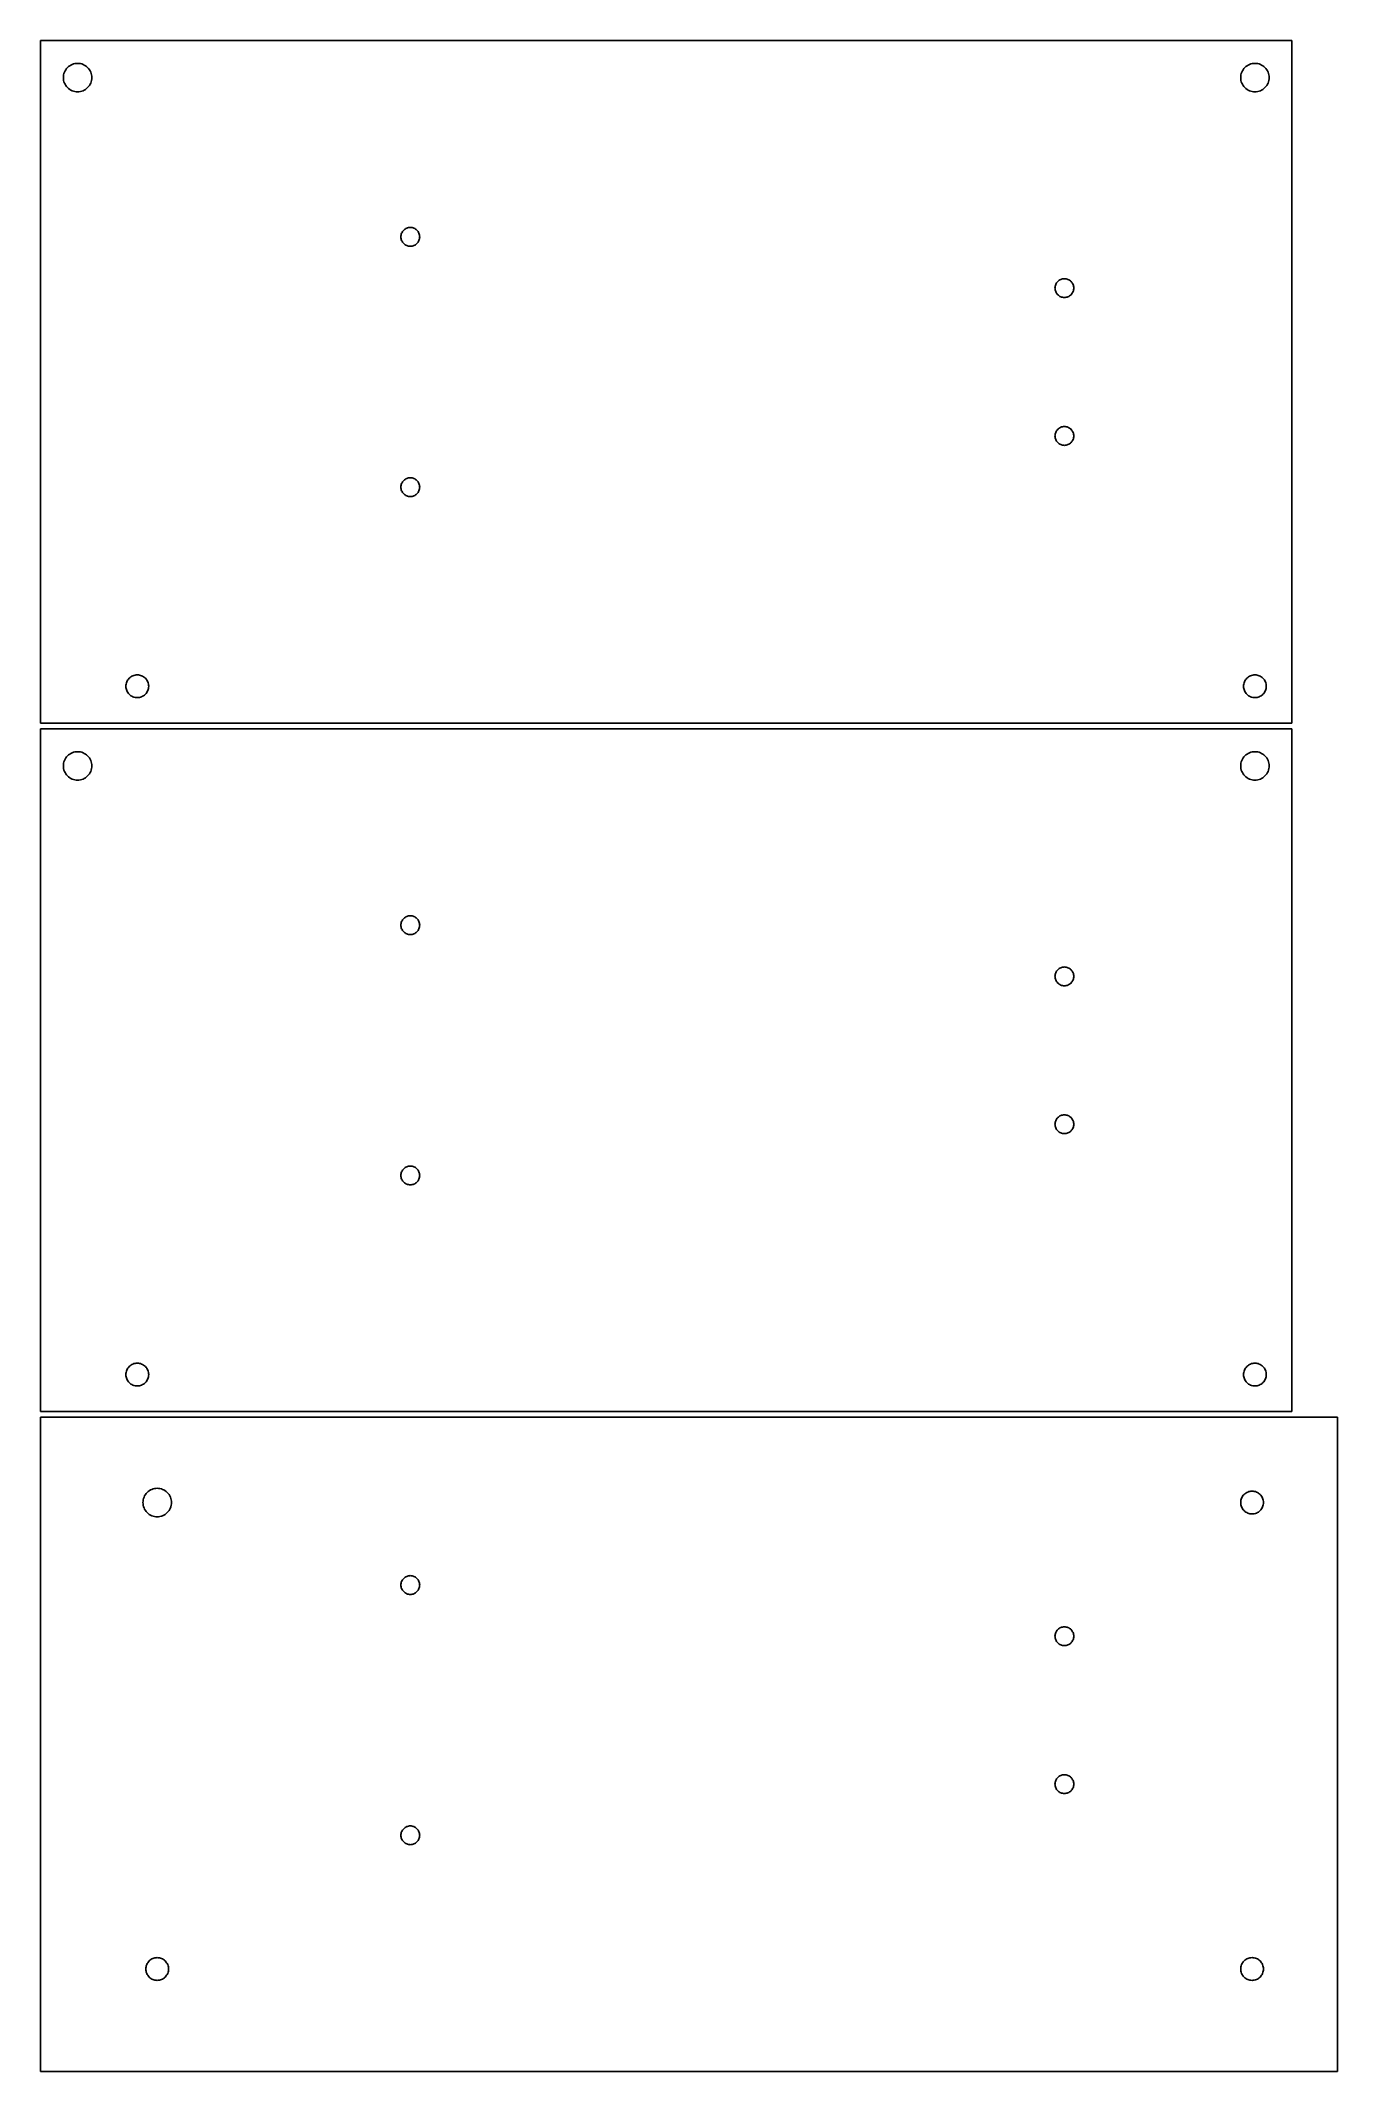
# Model space of a CAD drawing. Header units: metres. Extents: x 0 to 228, y 0 to 357.
import ezdxf

# ---------------------------------------------------------------- set-up
doc = ezdxf.new("R2010")
doc.units = ezdxf.units.M

msp = doc.modelspace()

# ---------------------------------------------------------------- linework, layer by layer
for p, q in [((220, 357), (0, 357)), ((0, 357), (0, 237)), ((220, 237), (220, 357)), ((4, 350.5), (4.01202, 350.745)), ((4.01202, 350.255), (4, 350.5)), ((4.01202, 350.745), (4.04803, 350.988)), ((4.04803, 350.012), (4.01202, 350.255)), ((4.04803, 350.988), (4.10764, 351.226)), ((4.10764, 349.774), (4.04803, 350.012)), ((4.10764, 351.226), (4.19029, 351.457)), ((4.19029, 351.457), (4.2952, 351.678)), ((4.2952, 351.678), (4.42133, 351.889)), ((4.42133, 351.889), (4.56746, 352.086)), ((4.56746, 352.086), (4.73222, 352.268)), ((4.73222, 352.268), (4.91402, 352.433)), ((4.91402, 352.433), (5.11107, 352.579)), ((5.11107, 352.579), (5.3215, 352.705)), ((5.3215, 352.705), (5.54329, 352.81)), ((5.54329, 352.81), (5.77428, 352.892)), ((5.77428, 352.892), (6.01227, 352.952)), ((6.01227, 352.952), (6.25494, 352.988)), ((6.25494, 352.988), (6.5, 353)), ((6.5, 353), (6.74504, 352.988)), ((6.74504, 352.988), (6.98772, 352.952)), ((6.98772, 352.952), (7.22571, 352.892)), ((7.22571, 352.892), (7.4567, 352.81)), ((7.4567, 352.81), (7.67848, 352.705)), ((7.67848, 352.705), (7.88892, 352.579)), ((7.88892, 352.579), (8.08597, 352.433)), ((8.08597, 352.433), (8.26776, 352.268)), ((8.26776, 352.268), (8.43253, 352.086)), ((8.43253, 352.086), (8.57866, 351.889)), ((8.57866, 351.889), (8.70479, 351.678)), ((8.70479, 351.678), (8.80969, 351.457)), ((8.80969, 351.457), (8.89235, 351.226)), ((8.89235, 351.226), (8.95195, 350.988)), ((8.95195, 350.012), (8.89235, 349.774)), ((8.95195, 350.988), (8.98796, 350.745)), ((8.98796, 350.255), (8.95195, 350.012)), ((8.98796, 350.745), (9, 350.5)), ((9, 350.5), (8.98796, 350.255)), ((211, 350.5), (211.012, 350.745)), ((211.012, 350.255), (211, 350.5)), ((211.012, 350.745), (211.048, 350.988)), ((211.048, 350.012), (211.012, 350.255)), ((211.048, 350.988), (211.108, 351.226)), ((211.108, 349.774), (211.048, 350.012)), ((211.108, 351.226), (211.19, 351.457)), ((211.19, 351.457), (211.295, 351.678)), ((211.295, 351.678), (211.421, 351.889)), ((211.421, 351.889), (211.567, 352.086)), ((211.567, 352.086), (211.732, 352.268)), ((211.732, 352.268), (211.914, 352.433)), ((211.914, 352.433), (212.111, 352.579)), ((212.111, 352.579), (212.322, 352.705)), ((212.322, 352.705), (212.543, 352.81)), ((212.543, 352.81), (212.774, 352.892)), ((212.774, 352.892), (213.012, 352.952)), ((213.012, 352.952), (213.255, 352.988)), ((213.255, 352.988), (213.5, 353)), ((213.5, 353), (213.745, 352.988)), ((213.745, 352.988), (213.988, 352.952)), ((213.988, 352.952), (214.226, 352.892)), ((214.226, 352.892), (214.457, 352.81)), ((214.457, 352.81), (214.678, 352.705)), ((214.678, 352.705), (214.889, 352.579)), ((214.889, 352.579), (215.086, 352.433)), ((215.086, 352.433), (215.268, 352.268)), ((215.268, 352.268), (215.433, 352.086)), ((215.433, 352.086), (215.579, 351.889)), ((215.579, 351.889), (215.705, 351.678)), ((215.705, 351.678), (215.81, 351.457)), ((215.81, 351.457), (215.892, 351.226)), ((215.892, 351.226), (215.952, 350.988)), ((215.952, 350.012), (215.892, 349.774)), ((215.952, 350.988), (215.988, 350.745)), ((215.988, 350.255), (215.952, 350.012)), ((215.988, 350.745), (216, 350.5)), ((216, 350.5), (215.988, 350.255)), ((4.19029, 349.543), (4.10764, 349.774)), ((4.2952, 349.322), (4.19029, 349.543)), ((4.42133, 349.111), (4.2952, 349.322)), ((4.56746, 348.914), (4.42133, 349.111)), ((4.73222, 348.732), (4.56746, 348.914)), ((4.91402, 348.567), (4.73222, 348.732)), ((5.11107, 348.421), (4.91402, 348.567)), ((5.3215, 348.295), (5.11107, 348.421)), ((5.54329, 348.19), (5.3215, 348.295)), ((5.77428, 348.108), (5.54329, 348.19)), ((6.01227, 348.048), (5.77428, 348.108)), ((6.25494, 348.012), (6.01227, 348.048)), ((6.5, 348), (6.25494, 348.012)), ((6.74504, 348.012), (6.5, 348)), ((6.98772, 348.048), (6.74504, 348.012)), ((7.22571, 348.108), (6.98772, 348.048)), ((7.4567, 348.19), (7.22571, 348.108)), ((7.67848, 348.295), (7.4567, 348.19)), ((7.88892, 348.421), (7.67848, 348.295)), ((8.08597, 348.567), (7.88892, 348.421)), ((8.26776, 348.732), (8.08597, 348.567)), ((8.43253, 348.914), (8.26776, 348.732)), ((8.57866, 349.111), (8.43253, 348.914)), ((8.70479, 349.322), (8.57866, 349.111)), ((8.80969, 349.543), (8.70479, 349.322)), ((8.89235, 349.774), (8.80969, 349.543)), ((211.19, 349.543), (211.108, 349.774)), ((211.295, 349.322), (211.19, 349.543)), ((211.421, 349.111), (211.295, 349.322)), ((211.567, 348.914), (211.421, 349.111)), ((211.732, 348.732), (211.567, 348.914)), ((211.914, 348.567), (211.732, 348.732)), ((212.111, 348.421), (211.914, 348.567)), ((212.322, 348.295), (212.111, 348.421)), ((212.543, 348.19), (212.322, 348.295)), ((212.774, 348.108), (212.543, 348.19)), ((213.012, 348.048), (212.774, 348.108)), ((213.255, 348.012), (213.012, 348.048)), ((213.5, 348), (213.255, 348.012)), ((213.745, 348.012), (213.5, 348)), ((213.988, 348.048), (213.745, 348.012)), ((214.226, 348.108), (213.988, 348.048)), ((214.457, 348.19), (214.226, 348.108)), ((214.678, 348.295), (214.457, 348.19)), ((214.889, 348.421), (214.678, 348.295)), ((215.086, 348.567), (214.889, 348.421)), ((215.268, 348.732), (215.086, 348.567)), ((215.433, 348.914), (215.268, 348.732)), ((215.579, 349.111), (215.433, 348.914)), ((215.705, 349.322), (215.579, 349.111)), ((215.81, 349.543), (215.705, 349.322)), ((215.892, 349.774), (215.81, 349.543)), ((63.35, 322.5), (63.3579, 322.662)), ((63.3579, 322.338), (63.35, 322.5)), ((63.3579, 322.662), (63.3817, 322.822)), ((63.3817, 322.178), (63.3579, 322.338)), ((63.3817, 322.822), (63.4211, 322.979)), ((63.4211, 322.021), (63.3817, 322.178)), ((63.4211, 322.979), (63.4756, 323.131)), ((63.4756, 321.869), (63.4211, 322.021)), ((63.4756, 323.131), (63.5448, 323.278)), ((63.5448, 321.722), (63.4756, 321.869)), ((63.5448, 323.278), (63.6281, 323.417)), ((63.6281, 321.583), (63.5448, 321.722)), ((63.6281, 323.417), (63.7245, 323.547)), ((63.7245, 321.453), (63.6281, 321.583)), ((63.7245, 323.547), (63.8333, 323.667)), ((63.8333, 321.333), (63.7245, 321.453)), ((63.8333, 323.667), (63.9532, 323.775)), ((63.9532, 321.225), (63.8333, 321.333)), ((63.9532, 323.775), (64.0833, 323.872)), ((64.0833, 323.872), (64.2222, 323.955)), ((64.2222, 323.955), (64.3686, 324.024)), ((64.3686, 324.024), (64.521, 324.079)), ((64.521, 324.079), (64.6781, 324.118)), ((64.6781, 324.118), (64.8383, 324.142)), ((64.8383, 324.142), (65, 324.15)), ((65, 324.15), (65.1617, 324.142)), ((65.1617, 324.142), (65.3219, 324.118)), ((65.3219, 324.118), (65.479, 324.079)), ((65.479, 324.079), (65.6314, 324.024)), ((65.6314, 324.024), (65.7778, 323.955)), ((65.7778, 323.955), (65.9167, 323.872)), ((65.9167, 323.872), (66.0468, 323.775)), ((66.0468, 323.775), (66.1667, 323.667)), ((66.1667, 321.333), (66.0468, 321.225)), ((66.1667, 323.667), (66.2755, 323.547)), ((66.2755, 321.453), (66.1667, 321.333)), ((66.2755, 323.547), (66.3719, 323.417)), ((66.3719, 321.583), (66.2755, 321.453)), ((66.3719, 323.417), (66.4552, 323.278)), ((66.4552, 321.722), (66.3719, 321.583)), ((66.4552, 323.278), (66.5244, 323.131)), ((66.5244, 321.869), (66.4552, 321.722)), ((66.5244, 323.131), (66.5789, 322.979)), ((66.5789, 322.021), (66.5244, 321.869)), ((66.5789, 322.979), (66.6183, 322.822)), ((66.6183, 322.178), (66.5789, 322.021)), ((66.6183, 322.822), (66.6421, 322.662)), ((66.6421, 322.338), (66.6183, 322.178)), ((66.6421, 322.662), (66.65, 322.5)), ((66.65, 322.5), (66.6421, 322.338)), ((64.0833, 321.128), (63.9532, 321.225)), ((64.2222, 321.045), (64.0833, 321.128)), ((64.3686, 320.976), (64.2222, 321.045)), ((64.521, 320.921), (64.3686, 320.976)), ((64.6781, 320.882), (64.521, 320.921)), ((64.8383, 320.858), (64.6781, 320.882)), ((65, 320.85), (64.8383, 320.858)), ((65.1617, 320.858), (65, 320.85)), ((65.3219, 320.882), (65.1617, 320.858)), ((65.479, 320.921), (65.3219, 320.882)), ((65.6314, 320.976), (65.479, 320.921)), ((65.7778, 321.045), (65.6314, 320.976)), ((65.9167, 321.128), (65.7778, 321.045)), ((66.0468, 321.225), (65.9167, 321.128)), ((178.476, 314.131), (178.545, 314.278)), ((178.545, 314.278), (178.628, 314.417)), ((178.628, 314.417), (178.725, 314.547)), ((178.725, 314.547), (178.833, 314.667)), ((178.833, 314.667), (178.953, 314.775)), ((178.953, 314.775), (179.083, 314.872)), ((179.083, 314.872), (179.222, 314.955)), ((179.222, 314.955), (179.369, 315.024)), ((179.369, 315.024), (179.521, 315.079)), ((179.521, 315.079), (179.678, 315.118)), ((179.678, 315.118), (179.838, 315.142)), ((179.838, 315.142), (180, 315.15)), ((180, 315.15), (180.162, 315.142)), ((180.162, 315.142), (180.322, 315.118)), ((180.322, 315.118), (180.479, 315.079)), ((180.479, 315.079), (180.631, 315.024)), ((180.631, 315.024), (180.778, 314.955)), ((180.778, 314.955), (180.917, 314.872)), ((180.917, 314.872), (181.047, 314.775)), ((181.047, 314.775), (181.167, 314.667)), ((181.167, 314.667), (181.275, 314.547)), ((181.275, 314.547), (181.372, 314.417)), ((181.372, 314.417), (181.455, 314.278)), ((181.455, 314.278), (181.524, 314.131)), ((178.35, 313.5), (178.358, 313.662)), ((178.358, 313.338), (178.35, 313.5)), ((178.358, 313.662), (178.382, 313.822)), ((178.382, 313.178), (178.358, 313.338)), ((178.382, 313.822), (178.421, 313.979)), ((178.421, 313.021), (178.382, 313.178)), ((178.421, 313.979), (178.476, 314.131)), ((178.476, 312.869), (178.421, 313.021)), ((178.545, 312.722), (178.476, 312.869)), ((178.628, 312.583), (178.545, 312.722)), ((178.725, 312.453), (178.628, 312.583)), ((178.833, 312.333), (178.725, 312.453)), ((178.953, 312.225), (178.833, 312.333)), ((179.083, 312.128), (178.953, 312.225)), ((179.222, 312.045), (179.083, 312.128)), ((179.369, 311.976), (179.222, 312.045)), ((179.521, 311.921), (179.369, 311.976)), ((179.678, 311.882), (179.521, 311.921)), ((179.838, 311.858), (179.678, 311.882)), ((180, 311.85), (179.838, 311.858)), ((180.162, 311.858), (180, 311.85)), ((180.322, 311.882), (180.162, 311.858)), ((180.479, 311.921), (180.322, 311.882)), ((180.631, 311.976), (180.479, 311.921)), ((180.778, 312.045), (180.631, 311.976)), ((180.917, 312.128), (180.778, 312.045)), ((181.047, 312.225), (180.917, 312.128)), ((181.167, 312.333), (181.047, 312.225)), ((181.275, 312.453), (181.167, 312.333)), ((181.372, 312.583), (181.275, 312.453)), ((181.455, 312.722), (181.372, 312.583)), ((181.524, 312.869), (181.455, 312.722)), ((181.524, 314.131), (181.579, 313.979)), ((181.579, 313.021), (181.524, 312.869)), ((181.579, 313.979), (181.618, 313.822)), ((181.618, 313.178), (181.579, 313.021)), ((181.618, 313.822), (181.642, 313.662)), ((181.642, 313.338), (181.618, 313.178)), ((181.642, 313.662), (181.65, 313.5)), ((181.65, 313.5), (181.642, 313.338)), ((178.35, 287.5), (178.358, 287.662)), ((178.358, 287.338), (178.35, 287.5)), ((178.358, 287.662), (178.382, 287.822)), ((178.382, 287.178), (178.358, 287.338)), ((178.382, 287.822), (178.421, 287.979)), ((178.421, 287.021), (178.382, 287.178)), ((178.421, 287.979), (178.476, 288.131)), ((178.476, 286.869), (178.421, 287.021)), ((178.476, 288.131), (178.545, 288.278)), ((178.545, 286.722), (178.476, 286.869)), ((178.545, 288.278), (178.628, 288.417)), ((178.628, 286.583), (178.545, 286.722)), ((178.628, 288.417), (178.725, 288.547)), ((178.725, 286.453), (178.628, 286.583)), ((178.725, 288.547), (178.833, 288.667)), ((178.833, 286.333), (178.725, 286.453)), ((178.833, 288.667), (178.953, 288.775)), ((178.953, 286.225), (178.833, 286.333)), ((178.953, 288.775), (179.083, 288.872)), ((179.083, 286.128), (178.953, 286.225)), ((179.083, 288.872), (179.222, 288.955)), ((179.222, 286.045), (179.083, 286.128)), ((179.222, 288.955), (179.369, 289.024)), ((179.369, 285.976), (179.222, 286.045)), ((179.369, 289.024), (179.521, 289.079)), ((179.521, 285.921), (179.369, 285.976)), ((179.521, 289.079), (179.678, 289.118)), ((179.678, 285.882), (179.521, 285.921)), ((179.678, 289.118), (179.838, 289.142)), ((179.838, 285.858), (179.678, 285.882)), ((179.838, 289.142), (180, 289.15)), ((180, 285.85), (179.838, 285.858)), ((180, 289.15), (180.162, 289.142)), ((180.162, 285.858), (180, 285.85)), ((180.162, 289.142), (180.322, 289.118)), ((180.322, 285.882), (180.162, 285.858)), ((180.322, 289.118), (180.479, 289.079)), ((180.479, 285.921), (180.322, 285.882)), ((180.479, 289.079), (180.631, 289.024)), ((180.631, 285.976), (180.479, 285.921)), ((180.631, 289.024), (180.778, 288.955)), ((180.778, 286.045), (180.631, 285.976)), ((180.778, 288.955), (180.917, 288.872)), ((180.917, 286.128), (180.778, 286.045)), ((180.917, 288.872), (181.047, 288.775)), ((181.047, 286.225), (180.917, 286.128)), ((181.047, 288.775), (181.167, 288.667)), ((181.167, 286.333), (181.047, 286.225)), ((181.167, 288.667), (181.275, 288.547)), ((181.275, 286.453), (181.167, 286.333)), ((181.275, 288.547), (181.372, 288.417)), ((181.372, 286.583), (181.275, 286.453)), ((181.372, 288.417), (181.455, 288.278)), ((181.455, 286.722), (181.372, 286.583)), ((181.455, 288.278), (181.524, 288.131)), ((181.524, 286.869), (181.455, 286.722)), ((181.524, 288.131), (181.579, 287.979)), ((181.579, 287.021), (181.524, 286.869)), ((181.579, 287.979), (181.618, 287.822)), ((181.618, 287.178), (181.579, 287.021)), ((181.618, 287.822), (181.642, 287.662)), ((181.642, 287.338), (181.618, 287.178)), ((181.642, 287.662), (181.65, 287.5)), ((181.65, 287.5), (181.642, 287.338)), ((63.35, 278.5), (63.3579, 278.662)), ((63.3579, 278.338), (63.35, 278.5)), ((63.3579, 278.662), (63.3817, 278.822)), ((63.3817, 278.822), (63.4211, 278.979)), ((63.4211, 278.979), (63.4756, 279.131)), ((63.4756, 279.131), (63.5448, 279.278)), ((63.5448, 279.278), (63.6281, 279.417)), ((63.6281, 279.417), (63.7245, 279.547)), ((63.7245, 279.547), (63.8333, 279.667)), ((63.8333, 279.667), (63.9532, 279.775)), ((63.9532, 279.775), (64.0833, 279.872)), ((64.0833, 279.872), (64.2222, 279.955)), ((64.2222, 279.955), (64.3686, 280.024)), ((64.3686, 280.024), (64.521, 280.079)), ((64.521, 280.079), (64.6781, 280.118)), ((64.6781, 280.118), (64.8383, 280.142)), ((64.8383, 280.142), (65, 280.15)), ((65, 280.15), (65.1617, 280.142)), ((65.1617, 280.142), (65.3219, 280.118)), ((65.3219, 280.118), (65.479, 280.079)), ((65.479, 280.079), (65.6314, 280.024)), ((65.6314, 280.024), (65.7778, 279.955)), ((65.7778, 279.955), (65.9167, 279.872)), ((65.9167, 279.872), (66.0468, 279.775)), ((66.0468, 279.775), (66.1667, 279.667)), ((66.1667, 279.667), (66.2755, 279.547)), ((66.2755, 279.547), (66.3719, 279.417)), ((66.3719, 279.417), (66.4552, 279.278)), ((66.4552, 279.278), (66.5244, 279.131)), ((66.5244, 279.131), (66.5789, 278.979)), ((66.5789, 278.979), (66.6183, 278.822)), ((66.6183, 278.822), (66.6421, 278.662)), ((66.6421, 278.662), (66.65, 278.5)), ((66.65, 278.5), (66.6421, 278.338)), ((63.3817, 278.178), (63.3579, 278.338)), ((63.4211, 278.021), (63.3817, 278.178)), ((63.4756, 277.869), (63.4211, 278.021)), ((63.5448, 277.722), (63.4756, 277.869)), ((63.6281, 277.583), (63.5448, 277.722)), ((63.7245, 277.453), (63.6281, 277.583)), ((63.8333, 277.333), (63.7245, 277.453)), ((63.9532, 277.225), (63.8333, 277.333)), ((64.0833, 277.128), (63.9532, 277.225)), ((64.2222, 277.045), (64.0833, 277.128)), ((64.3686, 276.976), (64.2222, 277.045)), ((64.521, 276.921), (64.3686, 276.976)), ((64.6781, 276.882), (64.521, 276.921)), ((64.8383, 276.858), (64.6781, 276.882)), ((65, 276.85), (64.8383, 276.858)), ((65.1617, 276.858), (65, 276.85)), ((65.3219, 276.882), (65.1617, 276.858)), ((65.479, 276.921), (65.3219, 276.882)), ((65.6314, 276.976), (65.479, 276.921)), ((65.7778, 277.045), (65.6314, 276.976)), ((65.9167, 277.128), (65.7778, 277.045)), ((66.0468, 277.225), (65.9167, 277.128)), ((66.1667, 277.333), (66.0468, 277.225)), ((66.2755, 277.453), (66.1667, 277.333)), ((66.3719, 277.583), (66.2755, 277.453)), ((66.4552, 277.722), (66.3719, 277.583)), ((66.5244, 277.869), (66.4552, 277.722)), ((66.5789, 278.021), (66.5244, 277.869)), ((66.6183, 278.178), (66.5789, 278.021)), ((66.6421, 278.338), (66.6183, 278.178)), ((15, 243.5), (15.0096, 243.696)), ((15.0096, 243.304), (15, 243.5)), ((15.0096, 243.696), (15.0384, 243.89)), ((15.0384, 243.11), (15.0096, 243.304)), ((15.0384, 243.89), (15.0861, 244.081)), ((15.0861, 242.919), (15.0384, 243.11)), ((15.0861, 244.081), (15.1522, 244.265)), ((15.1522, 242.735), (15.0861, 242.919)), ((15.1522, 244.265), (15.2361, 244.443)), ((15.2361, 244.443), (15.3371, 244.611)), ((15.3371, 244.611), (15.454, 244.769)), ((15.454, 244.769), (15.5858, 244.914)), ((15.5858, 244.914), (15.7312, 245.046)), ((15.7312, 245.046), (15.8889, 245.163)), ((15.8889, 245.163), (16.0572, 245.264)), ((16.0572, 245.264), (16.2346, 245.348)), ((16.2346, 245.348), (16.4194, 245.414)), ((16.4194, 245.414), (16.6098, 245.462)), ((16.6098, 245.462), (16.804, 245.49)), ((16.804, 245.49), (17, 245.5)), ((17, 245.5), (17.196, 245.49)), ((17.196, 245.49), (17.3902, 245.462)), ((17.3902, 245.462), (17.5806, 245.414)), ((17.5806, 245.414), (17.7654, 245.348)), ((17.7654, 245.348), (17.9428, 245.264)), ((17.9428, 245.264), (18.1111, 245.163)), ((18.1111, 245.163), (18.2688, 245.046)), ((18.2688, 245.046), (18.4142, 244.914)), ((18.4142, 244.914), (18.546, 244.769)), ((18.546, 244.769), (18.6629, 244.611)), ((18.6629, 244.611), (18.7638, 244.443)), ((18.7638, 244.443), (18.8477, 244.265)), ((18.8477, 244.265), (18.9139, 244.081)), ((18.9139, 242.919), (18.8477, 242.735)), ((18.9139, 244.081), (18.9616, 243.89)), ((18.9616, 243.11), (18.9139, 242.919)), ((18.9616, 243.89), (18.9904, 243.696)), ((18.9904, 243.304), (18.9616, 243.11)), ((18.9904, 243.696), (19, 243.5)), ((19, 243.5), (18.9904, 243.304)), ((211.5, 243.5), (211.51, 243.696)), ((211.51, 243.304), (211.5, 243.5)), ((211.51, 243.696), (211.538, 243.89)), ((211.538, 243.11), (211.51, 243.304)), ((211.538, 243.89), (211.586, 244.081)), ((211.586, 242.919), (211.538, 243.11)), ((211.586, 244.081), (211.652, 244.265)), ((211.652, 242.735), (211.586, 242.919)), ((211.652, 244.265), (211.736, 244.443)), ((211.736, 244.443), (211.837, 244.611)), ((211.837, 244.611), (211.954, 244.769)), ((211.954, 244.769), (212.086, 244.914)), ((212.086, 244.914), (212.231, 245.046)), ((212.231, 245.046), (212.389, 245.163)), ((212.389, 245.163), (212.557, 245.264)), ((212.557, 245.264), (212.735, 245.348)), ((212.735, 245.348), (212.919, 245.414)), ((212.919, 245.414), (213.11, 245.462)), ((213.11, 245.462), (213.304, 245.49)), ((213.304, 245.49), (213.5, 245.5)), ((213.5, 245.5), (213.696, 245.49)), ((213.696, 245.49), (213.89, 245.462)), ((213.89, 245.462), (214.081, 245.414)), ((214.081, 245.414), (214.265, 245.348)), ((214.265, 245.348), (214.443, 245.264)), ((214.443, 245.264), (214.611, 245.163)), ((214.611, 245.163), (214.769, 245.046)), ((214.769, 245.046), (214.914, 244.914)), ((214.914, 244.914), (215.046, 244.769)), ((215.046, 244.769), (215.163, 244.611)), ((215.163, 244.611), (215.264, 244.443)), ((215.264, 244.443), (215.348, 244.265)), ((215.348, 244.265), (215.414, 244.081)), ((215.414, 242.919), (215.348, 242.735)), ((215.414, 244.081), (215.462, 243.89)), ((215.462, 243.11), (215.414, 242.919)), ((215.462, 243.89), (215.49, 243.696)), ((215.49, 243.304), (215.462, 243.11)), ((215.49, 243.696), (215.5, 243.5)), ((215.5, 243.5), (215.49, 243.304)), ((15.2361, 242.557), (15.1522, 242.735)), ((15.3371, 242.389), (15.2361, 242.557)), ((15.454, 242.231), (15.3371, 242.389)), ((15.5858, 242.086), (15.454, 242.231)), ((15.7312, 241.954), (15.5858, 242.086)), ((15.8889, 241.837), (15.7312, 241.954)), ((16.0572, 241.736), (15.8889, 241.837)), ((16.2346, 241.652), (16.0572, 241.736)), ((16.4194, 241.586), (16.2346, 241.652)), ((16.6098, 241.538), (16.4194, 241.586)), ((16.804, 241.51), (16.6098, 241.538)), ((17, 241.5), (16.804, 241.51)), ((17.196, 241.51), (17, 241.5)), ((17.3902, 241.538), (17.196, 241.51)), ((17.5806, 241.586), (17.3902, 241.538)), ((17.7654, 241.652), (17.5806, 241.586)), ((17.9428, 241.736), (17.7654, 241.652)), ((18.1111, 241.837), (17.9428, 241.736)), ((18.2688, 241.954), (18.1111, 241.837)), ((18.4142, 242.086), (18.2688, 241.954)), ((18.546, 242.231), (18.4142, 242.086)), ((18.6629, 242.389), (18.546, 242.231)), ((18.7638, 242.557), (18.6629, 242.389)), ((18.8477, 242.735), (18.7638, 242.557)), ((211.736, 242.557), (211.652, 242.735)), ((211.837, 242.389), (211.736, 242.557)), ((211.954, 242.231), (211.837, 242.389)), ((212.086, 242.086), (211.954, 242.231)), ((212.231, 241.954), (212.086, 242.086)), ((212.389, 241.837), (212.231, 241.954)), ((212.557, 241.736), (212.389, 241.837)), ((212.735, 241.652), (212.557, 241.736)), ((212.919, 241.586), (212.735, 241.652)), ((213.11, 241.538), (212.919, 241.586)), ((213.304, 241.51), (213.11, 241.538)), ((213.5, 241.5), (213.304, 241.51)), ((213.696, 241.51), (213.5, 241.5)), ((213.89, 241.538), (213.696, 241.51)), ((214.081, 241.586), (213.89, 241.538)), ((214.265, 241.652), (214.081, 241.586)), ((214.443, 241.736), (214.265, 241.652)), ((214.611, 241.837), (214.443, 241.736)), ((214.769, 241.954), (214.611, 241.837)), ((214.914, 242.086), (214.769, 241.954)), ((215.046, 242.231), (214.914, 242.086)), ((215.163, 242.389), (215.046, 242.231)), ((215.264, 242.557), (215.163, 242.389)), ((215.348, 242.735), (215.264, 242.557)), ((0, 237), (220, 237)), ((220, 236), (0, 236)), ((0, 236), (0, 116)), ((220, 116), (220, 236)), ((4, 229.5), (4.01202, 229.745)), ((4.01202, 229.255), (4, 229.5)), ((4.01202, 229.745), (4.04803, 229.988)), ((4.04803, 229.012), (4.01202, 229.255)), ((4.04803, 229.988), (4.10764, 230.226)), ((4.10764, 228.774), (4.04803, 229.012)), ((4.10764, 230.226), (4.19029, 230.457)), ((4.19029, 228.543), (4.10764, 228.774)), ((4.19029, 230.457), (4.2952, 230.678)), ((4.2952, 228.322), (4.19029, 228.543)), ((4.2952, 230.678), (4.42133, 230.889)), ((4.42133, 230.889), (4.56746, 231.086)), ((4.56746, 231.086), (4.73222, 231.268)), ((4.73222, 231.268), (4.91402, 231.433)), ((4.91402, 231.433), (5.11107, 231.579)), ((5.11107, 231.579), (5.3215, 231.705)), ((5.3215, 231.705), (5.54329, 231.81)), ((5.54329, 231.81), (5.77428, 231.892)), ((5.77428, 231.892), (6.01227, 231.952)), ((6.01227, 231.952), (6.25494, 231.988)), ((6.25494, 231.988), (6.5, 232)), ((6.5, 232), (6.74504, 231.988)), ((6.74504, 231.988), (6.98772, 231.952)), ((6.98772, 231.952), (7.22571, 231.892)), ((7.22571, 231.892), (7.4567, 231.81)), ((7.4567, 231.81), (7.67848, 231.705)), ((7.67848, 231.705), (7.88892, 231.579)), ((7.88892, 231.579), (8.08597, 231.433)), ((8.08597, 231.433), (8.26776, 231.268)), ((8.26776, 231.268), (8.43253, 231.086)), ((8.43253, 231.086), (8.57866, 230.889)), ((8.57866, 230.889), (8.70479, 230.678)), ((8.70479, 230.678), (8.80969, 230.457)), ((8.80969, 228.543), (8.70479, 228.322)), ((8.80969, 230.457), (8.89235, 230.226)), ((8.89235, 228.774), (8.80969, 228.543)), ((8.89235, 230.226), (8.95195, 229.988)), ((8.95195, 229.012), (8.89235, 228.774)), ((8.95195, 229.988), (8.98796, 229.745)), ((8.98796, 229.255), (8.95195, 229.012)), ((8.98796, 229.745), (9, 229.5)), ((9, 229.5), (8.98796, 229.255)), ((211, 229.5), (211.012, 229.745)), ((211.012, 229.255), (211, 229.5)), ((211.012, 229.745), (211.048, 229.988)), ((211.048, 229.012), (211.012, 229.255)), ((211.048, 229.988), (211.108, 230.226)), ((211.108, 228.774), (211.048, 229.012)), ((211.108, 230.226), (211.19, 230.457)), ((211.19, 228.543), (211.108, 228.774)), ((211.19, 230.457), (211.295, 230.678)), ((211.295, 228.322), (211.19, 228.543)), ((211.295, 230.678), (211.421, 230.889)), ((211.421, 230.889), (211.567, 231.086)), ((211.567, 231.086), (211.732, 231.268)), ((211.732, 231.268), (211.914, 231.433)), ((211.914, 231.433), (212.111, 231.579)), ((212.111, 231.579), (212.322, 231.705)), ((212.322, 231.705), (212.543, 231.81)), ((212.543, 231.81), (212.774, 231.892)), ((212.774, 231.892), (213.012, 231.952)), ((213.012, 231.952), (213.255, 231.988)), ((213.255, 231.988), (213.5, 232)), ((213.5, 232), (213.745, 231.988)), ((213.745, 231.988), (213.988, 231.952)), ((213.988, 231.952), (214.226, 231.892)), ((214.226, 231.892), (214.457, 231.81)), ((214.457, 231.81), (214.678, 231.705)), ((214.678, 231.705), (214.889, 231.579)), ((214.889, 231.579), (215.086, 231.433)), ((215.086, 231.433), (215.268, 231.268)), ((215.268, 231.268), (215.433, 231.086)), ((215.433, 231.086), (215.579, 230.889)), ((215.579, 230.889), (215.705, 230.678)), ((215.705, 230.678), (215.81, 230.457)), ((215.81, 228.543), (215.705, 228.322)), ((215.81, 230.457), (215.892, 230.226)), ((215.892, 228.774), (215.81, 228.543)), ((215.892, 230.226), (215.952, 229.988)), ((215.952, 229.012), (215.892, 228.774)), ((215.952, 229.988), (215.988, 229.745)), ((215.988, 229.255), (215.952, 229.012)), ((215.988, 229.745), (216, 229.5)), ((216, 229.5), (215.988, 229.255)), ((4.42133, 228.111), (4.2952, 228.322)), ((4.56746, 227.914), (4.42133, 228.111)), ((4.73222, 227.732), (4.56746, 227.914)), ((4.91402, 227.567), (4.73222, 227.732)), ((5.11107, 227.421), (4.91402, 227.567)), ((5.3215, 227.295), (5.11107, 227.421)), ((5.54329, 227.19), (5.3215, 227.295)), ((5.77428, 227.108), (5.54329, 227.19)), ((6.01227, 227.048), (5.77428, 227.108)), ((6.25494, 227.012), (6.01227, 227.048)), ((6.5, 227), (6.25494, 227.012)), ((6.74504, 227.012), (6.5, 227)), ((6.98772, 227.048), (6.74504, 227.012)), ((7.22571, 227.108), (6.98772, 227.048)), ((7.4567, 227.19), (7.22571, 227.108)), ((7.67848, 227.295), (7.4567, 227.19)), ((7.88892, 227.421), (7.67848, 227.295)), ((8.08597, 227.567), (7.88892, 227.421)), ((8.26776, 227.732), (8.08597, 227.567)), ((8.43253, 227.914), (8.26776, 227.732)), ((8.57866, 228.111), (8.43253, 227.914)), ((8.70479, 228.322), (8.57866, 228.111)), ((211.421, 228.111), (211.295, 228.322)), ((211.567, 227.914), (211.421, 228.111)), ((211.732, 227.732), (211.567, 227.914)), ((211.914, 227.567), (211.732, 227.732)), ((212.111, 227.421), (211.914, 227.567)), ((212.322, 227.295), (212.111, 227.421)), ((212.543, 227.19), (212.322, 227.295)), ((212.774, 227.108), (212.543, 227.19)), ((213.012, 227.048), (212.774, 227.108)), ((213.255, 227.012), (213.012, 227.048)), ((213.5, 227), (213.255, 227.012)), ((213.745, 227.012), (213.5, 227)), ((213.988, 227.048), (213.745, 227.012)), ((214.226, 227.108), (213.988, 227.048)), ((214.457, 227.19), (214.226, 227.108)), ((214.678, 227.295), (214.457, 227.19)), ((214.889, 227.421), (214.678, 227.295)), ((215.086, 227.567), (214.889, 227.421)), ((215.268, 227.732), (215.086, 227.567)), ((215.433, 227.914), (215.268, 227.732)), ((215.579, 228.111), (215.433, 227.914)), ((215.705, 228.322), (215.579, 228.111)), ((63.35, 201.5), (63.3579, 201.662)), ((63.3579, 201.338), (63.35, 201.5)), ((63.3579, 201.662), (63.3817, 201.822)), ((63.3817, 201.178), (63.3579, 201.338)), ((63.3817, 201.822), (63.4211, 201.979)), ((63.4211, 201.021), (63.3817, 201.178)), ((63.4211, 201.979), (63.4756, 202.131)), ((63.4756, 200.869), (63.4211, 201.021)), ((63.4756, 202.131), (63.5448, 202.278)), ((63.5448, 200.722), (63.4756, 200.869)), ((63.5448, 202.278), (63.6281, 202.417)), ((63.6281, 200.583), (63.5448, 200.722)), ((63.6281, 202.417), (63.7245, 202.547)), ((63.7245, 200.453), (63.6281, 200.583)), ((63.7245, 202.547), (63.8333, 202.667)), ((63.8333, 200.333), (63.7245, 200.453)), ((63.8333, 202.667), (63.9532, 202.775)), ((63.9532, 200.225), (63.8333, 200.333)), ((63.9532, 202.775), (64.0833, 202.872)), ((64.0833, 200.128), (63.9532, 200.225)), ((64.0833, 202.872), (64.2222, 202.955)), ((64.2222, 200.045), (64.0833, 200.128)), ((64.2222, 202.955), (64.3686, 203.024)), ((64.3686, 199.976), (64.2222, 200.045)), ((64.3686, 203.024), (64.521, 203.079)), ((64.521, 199.921), (64.3686, 199.976)), ((64.521, 203.079), (64.6781, 203.118)), ((64.6781, 199.882), (64.521, 199.921)), ((64.6781, 203.118), (64.8383, 203.142)), ((64.8383, 203.142), (65, 203.15)), ((65, 203.15), (65.1617, 203.142)), ((65.1617, 203.142), (65.3219, 203.118)), ((65.3219, 203.118), (65.479, 203.079)), ((65.479, 199.921), (65.3219, 199.882)), ((65.479, 203.079), (65.6314, 203.024)), ((65.6314, 199.976), (65.479, 199.921)), ((65.6314, 203.024), (65.7778, 202.955)), ((65.7778, 200.045), (65.6314, 199.976)), ((65.7778, 202.955), (65.9167, 202.872)), ((65.9167, 200.128), (65.7778, 200.045)), ((65.9167, 202.872), (66.0468, 202.775)), ((66.0468, 200.225), (65.9167, 200.128)), ((66.0468, 202.775), (66.1667, 202.667)), ((66.1667, 200.333), (66.0468, 200.225)), ((66.1667, 202.667), (66.2755, 202.547)), ((66.2755, 200.453), (66.1667, 200.333)), ((66.2755, 202.547), (66.3719, 202.417)), ((66.3719, 200.583), (66.2755, 200.453)), ((66.3719, 202.417), (66.4552, 202.278)), ((66.4552, 200.722), (66.3719, 200.583)), ((66.4552, 202.278), (66.5244, 202.131)), ((66.5244, 200.869), (66.4552, 200.722)), ((66.5244, 202.131), (66.5789, 201.979)), ((66.5789, 201.021), (66.5244, 200.869)), ((66.5789, 201.979), (66.6183, 201.822)), ((66.6183, 201.178), (66.5789, 201.021)), ((66.6183, 201.822), (66.6421, 201.662)), ((66.6421, 201.338), (66.6183, 201.178)), ((66.6421, 201.662), (66.65, 201.5)), ((66.65, 201.5), (66.6421, 201.338)), ((64.8383, 199.858), (64.6781, 199.882)), ((65, 199.85), (64.8383, 199.858)), ((65.1617, 199.858), (65, 199.85)), ((65.3219, 199.882), (65.1617, 199.858)), ((178.358, 192.662), (178.382, 192.822)), ((178.382, 192.822), (178.421, 192.979)), ((178.421, 192.979), (178.476, 193.131)), ((178.476, 193.131), (178.545, 193.278)), ((178.545, 193.278), (178.628, 193.417)), ((178.628, 193.417), (178.725, 193.547)), ((178.725, 193.547), (178.833, 193.667)), ((178.833, 193.667), (178.953, 193.775)), ((178.953, 193.775), (179.083, 193.872)), ((179.083, 193.872), (179.222, 193.955)), ((179.222, 193.955), (179.369, 194.024)), ((179.369, 194.024), (179.521, 194.079)), ((179.521, 194.079), (179.678, 194.118)), ((179.678, 194.118), (179.838, 194.142)), ((179.838, 194.142), (180, 194.15)), ((180, 194.15), (180.162, 194.142)), ((180.162, 194.142), (180.322, 194.118)), ((180.322, 194.118), (180.479, 194.079)), ((180.479, 194.079), (180.631, 194.024)), ((180.631, 194.024), (180.778, 193.955)), ((180.778, 193.955), (180.917, 193.872)), ((180.917, 193.872), (181.047, 193.775)), ((181.047, 193.775), (181.167, 193.667)), ((181.167, 193.667), (181.275, 193.547)), ((181.275, 193.547), (181.372, 193.417)), ((181.372, 193.417), (181.455, 193.278)), ((181.455, 193.278), (181.524, 193.131)), ((181.524, 193.131), (181.579, 192.979)), ((181.579, 192.979), (181.618, 192.822)), ((181.618, 192.822), (181.642, 192.662)), ((178.35, 192.5), (178.358, 192.662)), ((178.358, 192.338), (178.35, 192.5)), ((178.382, 192.178), (178.358, 192.338)), ((178.421, 192.021), (178.382, 192.178)), ((178.476, 191.869), (178.421, 192.021)), ((178.545, 191.722), (178.476, 191.869)), ((178.628, 191.583), (178.545, 191.722)), ((178.725, 191.453), (178.628, 191.583)), ((178.833, 191.333), (178.725, 191.453)), ((178.953, 191.225), (178.833, 191.333)), ((179.083, 191.128), (178.953, 191.225)), ((179.222, 191.045), (179.083, 191.128)), ((179.369, 190.976), (179.222, 191.045)), ((179.521, 190.921), (179.369, 190.976)), ((179.678, 190.882), (179.521, 190.921)), ((179.838, 190.858), (179.678, 190.882)), ((180, 190.85), (179.838, 190.858)), ((180.162, 190.858), (180, 190.85)), ((180.322, 190.882), (180.162, 190.858)), ((180.479, 190.921), (180.322, 190.882)), ((180.631, 190.976), (180.479, 190.921)), ((180.778, 191.045), (180.631, 190.976)), ((180.917, 191.128), (180.778, 191.045)), ((181.047, 191.225), (180.917, 191.128)), ((181.167, 191.333), (181.047, 191.225)), ((181.275, 191.453), (181.167, 191.333)), ((181.372, 191.583), (181.275, 191.453)), ((181.455, 191.722), (181.372, 191.583)), ((181.524, 191.869), (181.455, 191.722)), ((181.579, 192.021), (181.524, 191.869)), ((181.618, 192.178), (181.579, 192.021)), ((181.642, 192.338), (181.618, 192.178)), ((181.642, 192.662), (181.65, 192.5)), ((181.65, 192.5), (181.642, 192.338)), ((178.953, 167.775), (179.083, 167.872)), ((179.083, 167.872), (179.222, 167.955)), ((179.222, 167.955), (179.369, 168.024)), ((179.369, 168.024), (179.521, 168.079)), ((179.521, 168.079), (179.678, 168.118)), ((179.678, 168.118), (179.838, 168.142)), ((179.838, 168.142), (180, 168.15)), ((180, 168.15), (180.162, 168.142)), ((180.162, 168.142), (180.322, 168.118)), ((180.322, 168.118), (180.479, 168.079)), ((180.479, 168.079), (180.631, 168.024)), ((180.631, 168.024), (180.778, 167.955)), ((180.778, 167.955), (180.917, 167.872)), ((180.917, 167.872), (181.047, 167.775)), ((178.35, 166.5), (178.358, 166.662)), ((178.358, 166.338), (178.35, 166.5)), ((178.358, 166.662), (178.382, 166.822)), ((178.382, 166.178), (178.358, 166.338)), ((178.382, 166.822), (178.421, 166.979)), ((178.421, 166.021), (178.382, 166.178)), ((178.421, 166.979), (178.476, 167.131)), ((178.476, 165.869), (178.421, 166.021)), ((178.476, 167.131), (178.545, 167.278)), ((178.545, 165.722), (178.476, 165.869)), ((178.545, 167.278), (178.628, 167.417)), ((178.628, 165.583), (178.545, 165.722)), ((178.628, 167.417), (178.725, 167.547)), ((178.725, 165.453), (178.628, 165.583)), ((178.725, 167.547), (178.833, 167.667)), ((178.833, 165.333), (178.725, 165.453)), ((178.833, 167.667), (178.953, 167.775)), ((178.953, 165.225), (178.833, 165.333)), ((179.083, 165.128), (178.953, 165.225)), ((179.222, 165.045), (179.083, 165.128)), ((179.369, 164.976), (179.222, 165.045)), ((179.521, 164.921), (179.369, 164.976)), ((179.678, 164.882), (179.521, 164.921)), ((179.838, 164.858), (179.678, 164.882)), ((180, 164.85), (179.838, 164.858)), ((180.162, 164.858), (180, 164.85)), ((180.322, 164.882), (180.162, 164.858)), ((180.479, 164.921), (180.322, 164.882)), ((180.631, 164.976), (180.479, 164.921)), ((180.778, 165.045), (180.631, 164.976)), ((180.917, 165.128), (180.778, 165.045)), ((181.047, 165.225), (180.917, 165.128)), ((181.047, 167.775), (181.167, 167.667)), ((181.167, 165.333), (181.047, 165.225)), ((181.167, 167.667), (181.275, 167.547)), ((181.275, 165.453), (181.167, 165.333)), ((181.275, 167.547), (181.372, 167.417)), ((181.372, 165.583), (181.275, 165.453)), ((181.372, 167.417), (181.455, 167.278)), ((181.455, 165.722), (181.372, 165.583)), ((181.455, 167.278), (181.524, 167.131)), ((181.524, 165.869), (181.455, 165.722)), ((181.524, 167.131), (181.579, 166.979)), ((181.579, 166.021), (181.524, 165.869)), ((181.579, 166.979), (181.618, 166.822)), ((181.618, 166.178), (181.579, 166.021)), ((181.618, 166.822), (181.642, 166.662)), ((181.642, 166.338), (181.618, 166.178)), ((181.642, 166.662), (181.65, 166.5)), ((181.65, 166.5), (181.642, 166.338)), ((63.35, 157.5), (63.3579, 157.662)), ((63.3579, 157.338), (63.35, 157.5)), ((63.3579, 157.662), (63.3817, 157.822)), ((63.3817, 157.178), (63.3579, 157.338)), ((63.3817, 157.822), (63.4211, 157.979)), ((63.4211, 157.021), (63.3817, 157.178)), ((63.4211, 157.979), (63.4756, 158.131)), ((63.4756, 158.131), (63.5448, 158.278)), ((63.5448, 158.278), (63.6281, 158.417)), ((63.6281, 158.417), (63.7245, 158.547)), ((63.7245, 158.547), (63.8333, 158.667)), ((63.8333, 158.667), (63.9532, 158.775)), ((63.9532, 158.775), (64.0833, 158.872)), ((64.0833, 158.872), (64.2222, 158.955)), ((64.2222, 158.955), (64.3686, 159.024)), ((64.3686, 159.024), (64.521, 159.079)), ((64.521, 159.079), (64.6781, 159.118)), ((64.6781, 159.118), (64.8383, 159.142)), ((64.8383, 159.142), (65, 159.15)), ((65, 159.15), (65.1617, 159.142)), ((65.1617, 159.142), (65.3219, 159.118)), ((65.3219, 159.118), (65.479, 159.079)), ((65.479, 159.079), (65.6314, 159.024)), ((65.6314, 159.024), (65.7778, 158.955)), ((65.7778, 158.955), (65.9167, 158.872)), ((65.9167, 158.872), (66.0468, 158.775)), ((66.0468, 158.775), (66.1667, 158.667)), ((66.1667, 158.667), (66.2755, 158.547)), ((66.2755, 158.547), (66.3719, 158.417)), ((66.3719, 158.417), (66.4552, 158.278)), ((66.4552, 158.278), (66.5244, 158.131)), ((66.5244, 158.131), (66.5789, 157.979)), ((66.5789, 157.979), (66.6183, 157.822)), ((66.6183, 157.178), (66.5789, 157.021)), ((66.6183, 157.822), (66.6421, 157.662)), ((66.6421, 157.338), (66.6183, 157.178)), ((66.6421, 157.662), (66.65, 157.5)), ((66.65, 157.5), (66.6421, 157.338)), ((63.4756, 156.869), (63.4211, 157.021)), ((63.5448, 156.722), (63.4756, 156.869)), ((63.6281, 156.583), (63.5448, 156.722)), ((63.7245, 156.453), (63.6281, 156.583)), ((63.8333, 156.333), (63.7245, 156.453)), ((63.9532, 156.225), (63.8333, 156.333)), ((64.0833, 156.128), (63.9532, 156.225)), ((64.2222, 156.045), (64.0833, 156.128)), ((64.3686, 155.976), (64.2222, 156.045)), ((64.521, 155.921), (64.3686, 155.976)), ((64.6781, 155.882), (64.521, 155.921)), ((64.8383, 155.858), (64.6781, 155.882)), ((65, 155.85), (64.8383, 155.858)), ((65.1617, 155.858), (65, 155.85)), ((65.3219, 155.882), (65.1617, 155.858)), ((65.479, 155.921), (65.3219, 155.882)), ((65.6314, 155.976), (65.479, 155.921)), ((65.7778, 156.045), (65.6314, 155.976)), ((65.9167, 156.128), (65.7778, 156.045)), ((66.0468, 156.225), (65.9167, 156.128)), ((66.1667, 156.333), (66.0468, 156.225)), ((66.2755, 156.453), (66.1667, 156.333)), ((66.3719, 156.583), (66.2755, 156.453)), ((66.4552, 156.722), (66.3719, 156.583)), ((66.5244, 156.869), (66.4552, 156.722)), ((66.5789, 157.021), (66.5244, 156.869)), ((15, 122.5), (15.0096, 122.696)), ((15.0096, 122.304), (15, 122.5)), ((15.0096, 122.696), (15.0384, 122.89)), ((15.0384, 122.11), (15.0096, 122.304)), ((15.0384, 122.89), (15.0861, 123.081)), ((15.0861, 121.919), (15.0384, 122.11)), ((15.0861, 123.081), (15.1522, 123.265)), ((15.1522, 121.735), (15.0861, 121.919)), ((15.1522, 123.265), (15.2361, 123.443)), ((15.2361, 121.557), (15.1522, 121.735)), ((15.2361, 123.443), (15.3371, 123.611)), ((15.3371, 121.389), (15.2361, 121.557)), ((15.3371, 123.611), (15.454, 123.769)), ((15.454, 121.231), (15.3371, 121.389)), ((15.454, 123.769), (15.5858, 123.914)), ((15.5858, 123.914), (15.7312, 124.046)), ((15.7312, 124.046), (15.8889, 124.163)), ((15.8889, 124.163), (16.0572, 124.264)), ((16.0572, 124.264), (16.2346, 124.348)), ((16.2346, 124.348), (16.4194, 124.414)), ((16.4194, 124.414), (16.6098, 124.462)), ((16.6098, 124.462), (16.804, 124.49)), ((16.804, 124.49), (17, 124.5)), ((17, 124.5), (17.196, 124.49)), ((17.196, 124.49), (17.3902, 124.462)), ((17.3902, 124.462), (17.5806, 124.414)), ((17.5806, 124.414), (17.7654, 124.348)), ((17.7654, 124.348), (17.9428, 124.264)), ((17.9428, 124.264), (18.1111, 124.163)), ((18.1111, 124.163), (18.2688, 124.046)), ((18.2688, 124.046), (18.4142, 123.914)), ((18.4142, 123.914), (18.546, 123.769)), ((18.546, 123.769), (18.6629, 123.611)), ((18.6629, 121.389), (18.546, 121.231)), ((18.6629, 123.611), (18.7638, 123.443)), ((18.7638, 121.557), (18.6629, 121.389)), ((18.7638, 123.443), (18.8477, 123.265)), ((18.8477, 121.735), (18.7638, 121.557)), ((18.8477, 123.265), (18.9139, 123.081)), ((18.9139, 121.919), (18.8477, 121.735)), ((18.9139, 123.081), (18.9616, 122.89)), ((18.9616, 122.11), (18.9139, 121.919)), ((18.9616, 122.89), (18.9904, 122.696)), ((18.9904, 122.304), (18.9616, 122.11)), ((18.9904, 122.696), (19, 122.5)), ((19, 122.5), (18.9904, 122.304)), ((211.5, 122.5), (211.51, 122.696)), ((211.51, 122.304), (211.5, 122.5)), ((211.51, 122.696), (211.538, 122.89)), ((211.538, 122.11), (211.51, 122.304)), ((211.538, 122.89), (211.586, 123.081)), ((211.586, 121.919), (211.538, 122.11)), ((211.586, 123.081), (211.652, 123.265)), ((211.652, 121.735), (211.586, 121.919)), ((211.652, 123.265), (211.736, 123.443)), ((211.736, 121.557), (211.652, 121.735)), ((211.736, 123.443), (211.837, 123.611)), ((211.837, 121.389), (211.736, 121.557)), ((211.837, 123.611), (211.954, 123.769)), ((211.954, 121.231), (211.837, 121.389)), ((211.954, 123.769), (212.086, 123.914)), ((212.086, 123.914), (212.231, 124.046)), ((212.231, 124.046), (212.389, 124.163)), ((212.389, 124.163), (212.557, 124.264)), ((212.557, 124.264), (212.735, 124.348)), ((212.735, 124.348), (212.919, 124.414)), ((212.919, 124.414), (213.11, 124.462)), ((213.11, 124.462), (213.304, 124.49)), ((213.304, 124.49), (213.5, 124.5)), ((213.5, 124.5), (213.696, 124.49)), ((213.696, 124.49), (213.89, 124.462)), ((213.89, 124.462), (214.081, 124.414)), ((214.081, 124.414), (214.265, 124.348)), ((214.265, 124.348), (214.443, 124.264)), ((214.443, 124.264), (214.611, 124.163)), ((214.611, 124.163), (214.769, 124.046)), ((214.769, 124.046), (214.914, 123.914)), ((214.914, 123.914), (215.046, 123.769)), ((215.046, 123.769), (215.163, 123.611)), ((215.163, 121.389), (215.046, 121.231)), ((215.163, 123.611), (215.264, 123.443)), ((215.264, 121.557), (215.163, 121.389)), ((215.264, 123.443), (215.348, 123.265)), ((215.348, 121.735), (215.264, 121.557)), ((215.348, 123.265), (215.414, 123.081)), ((215.414, 121.919), (215.348, 121.735)), ((215.414, 123.081), (215.462, 122.89)), ((215.462, 122.11), (215.414, 121.919)), ((215.462, 122.89), (215.49, 122.696)), ((215.49, 122.304), (215.462, 122.11)), ((215.49, 122.696), (215.5, 122.5)), ((215.5, 122.5), (215.49, 122.304)), ((15.5858, 121.086), (15.454, 121.231)), ((15.7312, 120.954), (15.5858, 121.086)), ((15.8889, 120.837), (15.7312, 120.954)), ((16.0572, 120.736), (15.8889, 120.837)), ((16.2346, 120.652), (16.0572, 120.736)), ((16.4194, 120.586), (16.2346, 120.652)), ((16.6098, 120.538), (16.4194, 120.586)), ((16.804, 120.51), (16.6098, 120.538)), ((17, 120.5), (16.804, 120.51)), ((17.196, 120.51), (17, 120.5)), ((17.3902, 120.538), (17.196, 120.51)), ((17.5806, 120.586), (17.3902, 120.538)), ((17.7654, 120.652), (17.5806, 120.586)), ((17.9428, 120.736), (17.7654, 120.652)), ((18.1111, 120.837), (17.9428, 120.736)), ((18.2688, 120.954), (18.1111, 120.837)), ((18.4142, 121.086), (18.2688, 120.954)), ((18.546, 121.231), (18.4142, 121.086)), ((212.086, 121.086), (211.954, 121.231)), ((212.231, 120.954), (212.086, 121.086)), ((212.389, 120.837), (212.231, 120.954)), ((212.557, 120.736), (212.389, 120.837)), ((212.735, 120.652), (212.557, 120.736)), ((212.919, 120.586), (212.735, 120.652)), ((213.11, 120.538), (212.919, 120.586)), ((213.304, 120.51), (213.11, 120.538)), ((213.5, 120.5), (213.304, 120.51)), ((213.696, 120.51), (213.5, 120.5)), ((213.89, 120.538), (213.696, 120.51)), ((214.081, 120.586), (213.89, 120.538)), ((214.265, 120.652), (214.081, 120.586)), ((214.443, 120.736), (214.265, 120.652)), ((214.611, 120.837), (214.443, 120.736)), ((214.769, 120.954), (214.611, 120.837)), ((214.914, 121.086), (214.769, 120.954)), ((215.046, 121.231), (214.914, 121.086)), ((0, 116), (220, 116)), ((228, 115), (0, 115)), ((0, 115), (0, 0)), ((228, 0), (228, 115)), ((18, 100), (18.012, 100.245)), ((18.012, 99.755), (18, 100)), ((18.012, 100.245), (18.048, 100.488)), ((18.048, 100.488), (18.1076, 100.726)), ((18.1076, 100.726), (18.1903, 100.957)), ((18.1903, 100.957), (18.2952, 101.178)), ((18.2952, 101.178), (18.4213, 101.389)), ((18.4213, 101.389), (18.5675, 101.586)), ((18.5675, 101.586), (18.7322, 101.768)), ((18.7322, 101.768), (18.914, 101.933)), ((18.914, 101.933), (19.1111, 102.079)), ((19.1111, 102.079), (19.3215, 102.205)), ((19.3215, 102.205), (19.5433, 102.31)), ((19.5433, 102.31), (19.7743, 102.392)), ((19.7743, 102.392), (20.0123, 102.452)), ((20.0123, 102.452), (20.2549, 102.488)), ((20.2549, 102.488), (20.5, 102.5)), ((20.5, 102.5), (20.745, 102.488)), ((20.745, 102.488), (20.9877, 102.452)), ((20.9877, 102.452), (21.2257, 102.392)), ((21.2257, 102.392), (21.4567, 102.31)), ((21.4567, 102.31), (21.6785, 102.205)), ((21.6785, 102.205), (21.8889, 102.079)), ((21.8889, 102.079), (22.086, 101.933)), ((22.086, 101.933), (22.2678, 101.768)), ((22.2678, 101.768), (22.4325, 101.586)), ((22.4325, 101.586), (22.5787, 101.389)), ((22.5787, 101.389), (22.7048, 101.178)), ((22.7048, 101.178), (22.8097, 100.957)), ((22.8097, 100.957), (22.8923, 100.726)), ((22.8923, 100.726), (22.952, 100.488)), ((22.952, 100.488), (22.988, 100.245)), ((22.988, 100.245), (23, 100)), ((23, 100), (22.988, 99.755)), ((211, 100), (211.01, 100.196)), ((211.01, 99.804), (211, 100)), ((211.01, 100.196), (211.038, 100.39)), ((211.038, 100.39), (211.086, 100.581)), ((211.086, 100.581), (211.152, 100.765)), ((211.152, 100.765), (211.236, 100.943)), ((211.236, 100.943), (211.337, 101.111)), ((211.337, 101.111), (211.454, 101.269)), ((211.454, 101.269), (211.586, 101.414)), ((211.586, 101.414), (211.731, 101.546)), ((211.731, 101.546), (211.889, 101.663)), ((211.889, 101.663), (212.057, 101.764)), ((212.057, 101.764), (212.235, 101.848)), ((212.235, 101.848), (212.419, 101.914)), ((212.419, 101.914), (212.61, 101.962)), ((212.61, 101.962), (212.804, 101.99)), ((212.804, 101.99), (213, 102)), ((213, 102), (213.196, 101.99)), ((213.196, 101.99), (213.39, 101.962)), ((213.39, 101.962), (213.581, 101.914)), ((213.581, 101.914), (213.765, 101.848)), ((213.765, 101.848), (213.943, 101.764)), ((213.943, 101.764), (214.111, 101.663)), ((214.111, 101.663), (214.269, 101.546)), ((214.269, 101.546), (214.414, 101.414)), ((214.414, 101.414), (214.546, 101.269)), ((214.546, 101.269), (214.663, 101.111)), ((214.663, 101.111), (214.764, 100.943)), ((214.764, 100.943), (214.848, 100.765)), ((214.848, 100.765), (214.914, 100.581)), ((214.914, 100.581), (214.962, 100.39)), ((214.962, 100.39), (214.99, 100.196)), ((214.99, 100.196), (215, 100)), ((215, 100), (214.99, 99.804)), ((18.048, 99.5123), (18.012, 99.755)), ((18.1076, 99.2743), (18.048, 99.5123)), ((18.1903, 99.0433), (18.1076, 99.2743)), ((18.2952, 98.8215), (18.1903, 99.0433)), ((18.4213, 98.6111), (18.2952, 98.8215)), ((18.5675, 98.414), (18.4213, 98.6111)), ((18.7322, 98.2322), (18.5675, 98.414)), ((18.914, 98.0675), (18.7322, 98.2322)), ((19.1111, 97.9213), (18.914, 98.0675)), ((19.3215, 97.7952), (19.1111, 97.9213)), ((19.5433, 97.6903), (19.3215, 97.7952)), ((19.7743, 97.6077), (19.5433, 97.6903)), ((20.0123, 97.548), (19.7743, 97.6077)), ((20.2549, 97.512), (20.0123, 97.548)), ((20.5, 97.5), (20.2549, 97.512)), ((20.745, 97.512), (20.5, 97.5)), ((20.9877, 97.548), (20.745, 97.512)), ((21.2257, 97.6077), (20.9877, 97.548)), ((21.4567, 97.6903), (21.2257, 97.6077)), ((21.6785, 97.7952), (21.4567, 97.6903)), ((21.8889, 97.9213), (21.6785, 97.7952)), ((22.086, 98.0675), (21.8889, 97.9213)), ((22.2678, 98.2322), (22.086, 98.0675)), ((22.4325, 98.414), (22.2678, 98.2322)), ((22.5787, 98.6111), (22.4325, 98.414)), ((22.7048, 98.8215), (22.5787, 98.6111)), ((22.8097, 99.0433), (22.7048, 98.8215)), ((22.8923, 99.2743), (22.8097, 99.0433)), ((22.952, 99.5123), (22.8923, 99.2743)), ((22.988, 99.755), (22.952, 99.5123)), ((211.038, 99.6098), (211.01, 99.804)), ((211.086, 99.4194), (211.038, 99.6098)), ((211.152, 99.2346), (211.086, 99.4194)), ((211.236, 99.0572), (211.152, 99.2346)), ((211.337, 98.8889), (211.236, 99.0572)), ((211.454, 98.7312), (211.337, 98.8889)), ((211.586, 98.5858), (211.454, 98.7312)), ((211.731, 98.454), (211.586, 98.5858)), ((211.889, 98.3371), (211.731, 98.454)), ((212.057, 98.2362), (211.889, 98.3371)), ((212.235, 98.1522), (212.057, 98.2362)), ((212.419, 98.0861), (212.235, 98.1522)), ((212.61, 98.0384), (212.419, 98.0861)), ((212.804, 98.0096), (212.61, 98.0384)), ((213, 98), (212.804, 98.0096)), ((213.196, 98.0096), (213, 98)), ((213.39, 98.0384), (213.196, 98.0096)), ((213.581, 98.0861), (213.39, 98.0384)), ((213.765, 98.1522), (213.581, 98.0861)), ((213.943, 98.2362), (213.765, 98.1522)), ((214.111, 98.3371), (213.943, 98.2362)), ((214.269, 98.454), (214.111, 98.3371)), ((214.414, 98.5858), (214.269, 98.454)), ((214.546, 98.7312), (214.414, 98.5858)), ((214.663, 98.8889), (214.546, 98.7312)), ((214.764, 99.0572), (214.663, 98.8889)), ((214.848, 99.2346), (214.764, 99.0572)), ((214.914, 99.4194), (214.848, 99.2346)), ((214.962, 99.6098), (214.914, 99.4194)), ((214.99, 99.804), (214.962, 99.6098)), ((63.3579, 85.6617), (63.3817, 85.8219)), ((63.3817, 85.8219), (63.4211, 85.979)), ((63.4211, 85.979), (63.4756, 86.1314)), ((63.4756, 86.1314), (63.5448, 86.2778)), ((63.5448, 86.2778), (63.6281, 86.4167)), ((63.6281, 86.4167), (63.7245, 86.5467)), ((63.7245, 86.5467), (63.8333, 86.6667)), ((63.8333, 86.6667), (63.9532, 86.7755)), ((63.9532, 86.7755), (64.0833, 86.8719)), ((64.0833, 86.8719), (64.2222, 86.9552)), ((64.2222, 86.9552), (64.3686, 87.0244)), ((64.3686, 87.0244), (64.521, 87.0789)), ((64.521, 87.0789), (64.6781, 87.1183)), ((64.6781, 87.1183), (64.8383, 87.142)), ((64.8383, 87.142), (65, 87.15)), ((65, 87.15), (65.1617, 87.142)), ((65.1617, 87.142), (65.3219, 87.1183)), ((65.3219, 87.1183), (65.479, 87.0789)), ((65.479, 87.0789), (65.6314, 87.0244)), ((65.6314, 87.0244), (65.7778, 86.9552)), ((65.7778, 86.9552), (65.9167, 86.8719)), ((65.9167, 86.8719), (66.0468, 86.7755)), ((66.0468, 86.7755), (66.1667, 86.6667)), ((66.1667, 86.6667), (66.2755, 86.5467)), ((66.2755, 86.5467), (66.3719, 86.4167)), ((66.3719, 86.4167), (66.4552, 86.2778)), ((66.4552, 86.2778), (66.5244, 86.1314)), ((66.5244, 86.1314), (66.5789, 85.979)), ((66.5789, 85.979), (66.6183, 85.8219)), ((66.6183, 85.8219), (66.6421, 85.6617)), ((63.35, 85.5), (63.3579, 85.6617)), ((63.3579, 85.3383), (63.35, 85.5)), ((63.3817, 85.1781), (63.3579, 85.3383)), ((63.4211, 85.021), (63.3817, 85.1781)), ((63.4756, 84.8686), (63.4211, 85.021)), ((63.5448, 84.7222), (63.4756, 84.8686)), ((63.6281, 84.5833), (63.5448, 84.7222)), ((63.7245, 84.4532), (63.6281, 84.5833)), ((63.8333, 84.3333), (63.7245, 84.4532)), ((63.9532, 84.2245), (63.8333, 84.3333)), ((64.0833, 84.1281), (63.9532, 84.2245)), ((64.2222, 84.0448), (64.0833, 84.1281)), ((64.3686, 83.9756), (64.2222, 84.0448)), ((64.521, 83.9211), (64.3686, 83.9756)), ((64.6781, 83.8817), (64.521, 83.9211)), ((64.8383, 83.8579), (64.6781, 83.8817)), ((65, 83.85), (64.8383, 83.8579)), ((65.1617, 83.8579), (65, 83.85)), ((65.3219, 83.8817), (65.1617, 83.8579)), ((65.479, 83.9211), (65.3219, 83.8817)), ((65.6314, 83.9756), (65.479, 83.9211)), ((65.7778, 84.0448), (65.6314, 83.9756)), ((65.9167, 84.1281), (65.7778, 84.0448)), ((66.0468, 84.2245), (65.9167, 84.1281)), ((66.1667, 84.3333), (66.0468, 84.2245)), ((66.2755, 84.4532), (66.1667, 84.3333)), ((66.3719, 84.5833), (66.2755, 84.4532)), ((66.4552, 84.7222), (66.3719, 84.5833)), ((66.5244, 84.8686), (66.4552, 84.7222)), ((66.5789, 85.021), (66.5244, 84.8686)), ((66.6183, 85.1781), (66.5789, 85.021)), ((66.6421, 85.3383), (66.6183, 85.1781)), ((66.6421, 85.6617), (66.65, 85.5)), ((66.65, 85.5), (66.6421, 85.3383)), ((178.35, 76.5), (178.358, 76.6617)), ((178.358, 76.3383), (178.35, 76.5)), ((178.358, 76.6617), (178.382, 76.8219)), ((178.382, 76.1781), (178.358, 76.3383)), ((178.382, 76.8219), (178.421, 76.979)), ((178.421, 76.021), (178.382, 76.1781)), ((178.421, 76.979), (178.476, 77.1314)), ((178.476, 75.8686), (178.421, 76.021)), ((178.476, 77.1314), (178.545, 77.2778)), ((178.545, 75.7222), (178.476, 75.8686)), ((178.545, 77.2778), (178.628, 77.4167)), ((178.628, 75.5833), (178.545, 75.7222)), ((178.628, 77.4167), (178.725, 77.5467)), ((178.725, 75.4532), (178.628, 75.5833)), ((178.725, 77.5467), (178.833, 77.6667)), ((178.833, 75.3333), (178.725, 75.4532)), ((178.833, 77.6667), (178.953, 77.7755)), ((178.953, 75.2245), (178.833, 75.3333)), ((178.953, 77.7755), (179.083, 77.8719)), ((179.083, 75.1281), (178.953, 75.2245)), ((179.083, 77.8719), (179.222, 77.9552)), ((179.222, 75.0448), (179.083, 75.1281)), ((179.222, 77.9552), (179.369, 78.0244)), ((179.369, 74.9756), (179.222, 75.0448)), ((179.369, 78.0244), (179.521, 78.0789)), ((179.521, 74.9211), (179.369, 74.9756)), ((179.521, 78.0789), (179.678, 78.1183)), ((179.678, 78.1183), (179.838, 78.142)), ((179.838, 78.142), (180, 78.15)), ((180, 78.15), (180.162, 78.142)), ((180.162, 78.142), (180.322, 78.1183)), ((180.322, 78.1183), (180.479, 78.0789)), ((180.479, 78.0789), (180.631, 78.0244)), ((180.631, 74.9756), (180.479, 74.9211)), ((180.631, 78.0244), (180.778, 77.9552)), ((180.778, 75.0448), (180.631, 74.9756)), ((180.778, 77.9552), (180.917, 77.8719)), ((180.917, 75.1281), (180.778, 75.0448)), ((180.917, 77.8719), (181.047, 77.7755)), ((181.047, 75.2245), (180.917, 75.1281)), ((181.047, 77.7755), (181.167, 77.6667)), ((181.167, 75.3333), (181.047, 75.2245)), ((181.167, 77.6667), (181.275, 77.5467)), ((181.275, 75.4532), (181.167, 75.3333)), ((181.275, 77.5467), (181.372, 77.4167)), ((181.372, 75.5833), (181.275, 75.4532)), ((181.372, 77.4167), (181.455, 77.2778)), ((181.455, 75.7222), (181.372, 75.5833)), ((181.455, 77.2778), (181.524, 77.1314)), ((181.524, 75.8686), (181.455, 75.7222)), ((181.524, 77.1314), (181.579, 76.979)), ((181.579, 76.021), (181.524, 75.8686)), ((181.579, 76.979), (181.618, 76.8219)), ((181.618, 76.1781), (181.579, 76.021)), ((181.618, 76.8219), (181.642, 76.6617)), ((181.642, 76.3383), (181.618, 76.1781)), ((181.642, 76.6617), (181.65, 76.5)), ((181.65, 76.5), (181.642, 76.3383)), ((179.678, 74.8817), (179.521, 74.9211)), ((179.838, 74.8579), (179.678, 74.8817)), ((180, 74.85), (179.838, 74.8579)), ((180.162, 74.8579), (180, 74.85)), ((180.322, 74.8817), (180.162, 74.8579)), ((180.479, 74.9211), (180.322, 74.8817)), ((178.35, 50.5), (178.358, 50.6617)), ((178.358, 50.3383), (178.35, 50.5)), ((178.358, 50.6617), (178.382, 50.8219)), ((178.382, 50.1781), (178.358, 50.3383)), ((178.382, 50.8219), (178.421, 50.979)), ((178.421, 50.021), (178.382, 50.1781)), ((178.421, 50.979), (178.476, 51.1314)), ((178.476, 49.8686), (178.421, 50.021)), ((178.476, 51.1314), (178.545, 51.2778)), ((178.545, 51.2778), (178.628, 51.4167)), ((178.628, 51.4167), (178.725, 51.5467)), ((178.725, 51.5467), (178.833, 51.6667)), ((178.833, 51.6667), (178.953, 51.7755)), ((178.953, 51.7755), (179.083, 51.8719)), ((179.083, 51.8719), (179.222, 51.9552)), ((179.222, 51.9552), (179.369, 52.0244)), ((179.369, 52.0244), (179.521, 52.0789)), ((179.521, 52.0789), (179.678, 52.1183)), ((179.678, 52.1183), (179.838, 52.142)), ((179.838, 52.142), (180, 52.15)), ((180, 52.15), (180.162, 52.142)), ((180.162, 52.142), (180.322, 52.1183)), ((180.322, 52.1183), (180.479, 52.0789)), ((180.479, 52.0789), (180.631, 52.0244)), ((180.631, 52.0244), (180.778, 51.9552)), ((180.778, 51.9552), (180.917, 51.8719)), ((180.917, 51.8719), (181.047, 51.7755)), ((181.047, 51.7755), (181.167, 51.6667)), ((181.167, 51.6667), (181.275, 51.5467)), ((181.275, 51.5467), (181.372, 51.4167)), ((181.372, 51.4167), (181.455, 51.2778)), ((181.455, 51.2778), (181.524, 51.1314)), ((181.524, 51.1314), (181.579, 50.979)), ((181.579, 50.021), (181.524, 49.8686)), ((181.579, 50.979), (181.618, 50.8219)), ((181.618, 50.1781), (181.579, 50.021)), ((181.618, 50.8219), (181.642, 50.6617)), ((181.642, 50.3383), (181.618, 50.1781)), ((181.642, 50.6617), (181.65, 50.5)), ((181.65, 50.5), (181.642, 50.3383)), ((178.545, 49.7222), (178.476, 49.8686)), ((178.628, 49.5833), (178.545, 49.7222)), ((178.725, 49.4532), (178.628, 49.5833)), ((178.833, 49.3333), (178.725, 49.4532)), ((178.953, 49.2245), (178.833, 49.3333)), ((179.083, 49.1281), (178.953, 49.2245)), ((179.222, 49.0448), (179.083, 49.1281)), ((179.369, 48.9756), (179.222, 49.0448)), ((179.521, 48.9211), (179.369, 48.9756)), ((179.678, 48.8817), (179.521, 48.9211)), ((179.838, 48.8579), (179.678, 48.8817)), ((180, 48.85), (179.838, 48.8579)), ((180.162, 48.8579), (180, 48.85)), ((180.322, 48.8817), (180.162, 48.8579)), ((180.479, 48.9211), (180.322, 48.8817)), ((180.631, 48.9756), (180.479, 48.9211)), ((180.778, 49.0448), (180.631, 48.9756)), ((180.917, 49.1281), (180.778, 49.0448)), ((181.047, 49.2245), (180.917, 49.1281)), ((181.167, 49.3333), (181.047, 49.2245)), ((181.275, 49.4532), (181.167, 49.3333)), ((181.372, 49.5833), (181.275, 49.4532)), ((181.455, 49.7222), (181.372, 49.5833)), ((181.524, 49.8686), (181.455, 49.7222)), ((63.9532, 42.7755), (64.0833, 42.8719)), ((64.0833, 42.8719), (64.2222, 42.9552)), ((64.2222, 42.9552), (64.3686, 43.0244)), ((64.3686, 43.0244), (64.521, 43.0789)), ((64.521, 43.0789), (64.6781, 43.1183)), ((64.6781, 43.1183), (64.8383, 43.142)), ((64.8383, 43.142), (65, 43.15)), ((65, 43.15), (65.1617, 43.142)), ((65.1617, 43.142), (65.3219, 43.1183)), ((65.3219, 43.1183), (65.479, 43.0789)), ((65.479, 43.0789), (65.6314, 43.0244)), ((65.6314, 43.0244), (65.7778, 42.9552)), ((65.7778, 42.9552), (65.9167, 42.8719)), ((65.9167, 42.8719), (66.0468, 42.7755)), ((63.35, 41.5), (63.3579, 41.6617)), ((63.3579, 41.3383), (63.35, 41.5)), ((63.3579, 41.6617), (63.3817, 41.8219)), ((63.3817, 41.1781), (63.3579, 41.3383)), ((63.3817, 41.8219), (63.4211, 41.979)), ((63.4211, 41.021), (63.3817, 41.1781)), ((63.4211, 41.979), (63.4756, 42.1314)), ((63.4756, 40.8686), (63.4211, 41.021)), ((63.4756, 42.1314), (63.5448, 42.2778)), ((63.5448, 40.7222), (63.4756, 40.8686)), ((63.5448, 42.2778), (63.6281, 42.4167)), ((63.6281, 40.5833), (63.5448, 40.7222)), ((63.6281, 42.4167), (63.7245, 42.5467)), ((63.7245, 40.4532), (63.6281, 40.5833)), ((63.7245, 42.5467), (63.8333, 42.6667)), ((63.8333, 40.3333), (63.7245, 40.4532)), ((63.8333, 42.6667), (63.9532, 42.7755)), ((63.9532, 40.2245), (63.8333, 40.3333)), ((64.0833, 40.1281), (63.9532, 40.2245)), ((64.2222, 40.0448), (64.0833, 40.1281)), ((64.3686, 39.9756), (64.2222, 40.0448)), ((64.521, 39.9211), (64.3686, 39.9756)), ((64.6781, 39.8817), (64.521, 39.9211)), ((64.8383, 39.8579), (64.6781, 39.8817)), ((65, 39.85), (64.8383, 39.8579)), ((65.1617, 39.8579), (65, 39.85)), ((65.3219, 39.8817), (65.1617, 39.8579)), ((65.479, 39.9211), (65.3219, 39.8817)), ((65.6314, 39.9756), (65.479, 39.9211)), ((65.7778, 40.0448), (65.6314, 39.9756)), ((65.9167, 40.1281), (65.7778, 40.0448)), ((66.0468, 40.2245), (65.9167, 40.1281)), ((66.0468, 42.7755), (66.1667, 42.6667)), ((66.1667, 40.3333), (66.0468, 40.2245)), ((66.1667, 42.6667), (66.2755, 42.5467)), ((66.2755, 40.4532), (66.1667, 40.3333)), ((66.2755, 42.5467), (66.3719, 42.4167)), ((66.3719, 40.5833), (66.2755, 40.4532)), ((66.3719, 42.4167), (66.4552, 42.2778)), ((66.4552, 40.7222), (66.3719, 40.5833)), ((66.4552, 42.2778), (66.5244, 42.1314)), ((66.5244, 40.8686), (66.4552, 40.7222)), ((66.5244, 42.1314), (66.5789, 41.979)), ((66.5789, 41.021), (66.5244, 40.8686)), ((66.5789, 41.979), (66.6183, 41.8219)), ((66.6183, 41.1781), (66.5789, 41.021)), ((66.6183, 41.8219), (66.6421, 41.6617)), ((66.6421, 41.3383), (66.6183, 41.1781)), ((66.6421, 41.6617), (66.65, 41.5)), ((66.65, 41.5), (66.6421, 41.3383)), ((18.5, 18), (18.5096, 18.196)), ((18.5096, 17.804), (18.5, 18)), ((18.5096, 18.196), (18.5384, 18.3902)), ((18.5384, 18.3902), (18.5861, 18.5806)), ((18.5861, 18.5806), (18.6522, 18.7654)), ((18.6522, 18.7654), (18.7361, 18.9428)), ((18.7361, 18.9428), (18.8371, 19.1111)), ((18.8371, 19.1111), (18.954, 19.2688)), ((18.954, 19.2688), (19.0858, 19.4142)), ((19.0858, 19.4142), (19.2312, 19.546)), ((19.2312, 19.546), (19.3889, 19.6629)), ((19.3889, 19.6629), (19.5572, 19.7638)), ((19.5572, 19.7638), (19.7346, 19.8477)), ((19.7346, 19.8477), (19.9194, 19.9139)), ((19.9194, 19.9139), (20.1098, 19.9616)), ((20.1098, 19.9616), (20.304, 19.9904)), ((20.304, 19.9904), (20.5, 20)), ((20.5, 20), (20.696, 19.9904)), ((20.696, 19.9904), (20.8902, 19.9616)), ((20.8902, 19.9616), (21.0806, 19.9139)), ((21.0806, 19.9139), (21.2654, 19.8477)), ((21.2654, 19.8477), (21.4428, 19.7638)), ((21.4428, 19.7638), (21.6111, 19.6629)), ((21.6111, 19.6629), (21.7688, 19.546)), ((21.7688, 19.546), (21.9142, 19.4142)), ((21.9142, 19.4142), (22.046, 19.2688)), ((22.046, 19.2688), (22.1629, 19.1111)), ((22.1629, 19.1111), (22.2638, 18.9428)), ((22.2638, 18.9428), (22.3477, 18.7654)), ((22.3477, 18.7654), (22.4139, 18.5806)), ((22.4139, 18.5806), (22.4616, 18.3902)), ((22.4616, 18.3902), (22.4904, 18.196)), ((22.4904, 18.196), (22.5, 18)), ((22.5, 18), (22.4904, 17.804)), ((211, 18), (211.01, 18.196)), ((211.01, 17.804), (211, 18)), ((211.01, 18.196), (211.038, 18.3902)), ((211.038, 18.3902), (211.086, 18.5806)), ((211.086, 18.5806), (211.152, 18.7654)), ((211.152, 18.7654), (211.236, 18.9428)), ((211.236, 18.9428), (211.337, 19.1111)), ((211.337, 19.1111), (211.454, 19.2688)), ((211.454, 19.2688), (211.586, 19.4142)), ((211.586, 19.4142), (211.731, 19.546)), ((211.731, 19.546), (211.889, 19.6629)), ((211.889, 19.6629), (212.057, 19.7638)), ((212.057, 19.7638), (212.235, 19.8477)), ((212.235, 19.8477), (212.419, 19.9139)), ((212.419, 19.9139), (212.61, 19.9616)), ((212.61, 19.9616), (212.804, 19.9904)), ((212.804, 19.9904), (213, 20)), ((213, 20), (213.196, 19.9904)), ((213.196, 19.9904), (213.39, 19.9616)), ((213.39, 19.9616), (213.581, 19.9139)), ((213.581, 19.9139), (213.765, 19.8477)), ((213.765, 19.8477), (213.943, 19.7638)), ((213.943, 19.7638), (214.111, 19.6629)), ((214.111, 19.6629), (214.269, 19.546)), ((214.269, 19.546), (214.414, 19.4142)), ((214.414, 19.4142), (214.546, 19.2688)), ((214.546, 19.2688), (214.663, 19.1111)), ((214.663, 19.1111), (214.764, 18.9428)), ((214.764, 18.9428), (214.848, 18.7654)), ((214.848, 18.7654), (214.914, 18.5806)), ((214.914, 18.5806), (214.962, 18.3902)), ((214.962, 18.3902), (214.99, 18.196)), ((214.99, 18.196), (215, 18)), ((215, 18), (214.99, 17.804)), ((18.5384, 17.6098), (18.5096, 17.804)), ((18.5861, 17.4194), (18.5384, 17.6098)), ((18.6522, 17.2346), (18.5861, 17.4194)), ((18.7361, 17.0572), (18.6522, 17.2346)), ((18.8371, 16.8889), (18.7361, 17.0572)), ((18.954, 16.7312), (18.8371, 16.8889)), ((19.0858, 16.5858), (18.954, 16.7312)), ((19.2312, 16.454), (19.0858, 16.5858)), ((19.3889, 16.3371), (19.2312, 16.454)), ((19.5572, 16.2361), (19.3889, 16.3371)), ((19.7346, 16.1522), (19.5572, 16.2361)), ((19.9194, 16.0861), (19.7346, 16.1522)), ((20.1098, 16.0384), (19.9194, 16.0861)), ((20.304, 16.0096), (20.1098, 16.0384)), ((20.5, 16), (20.304, 16.0096)), ((20.696, 16.0096), (20.5, 16)), ((20.8902, 16.0384), (20.696, 16.0096)), ((21.0806, 16.0861), (20.8902, 16.0384)), ((21.2654, 16.1522), (21.0806, 16.0861)), ((21.4428, 16.2361), (21.2654, 16.1522)), ((21.6111, 16.3371), (21.4428, 16.2361)), ((21.7688, 16.454), (21.6111, 16.3371)), ((21.9142, 16.5858), (21.7688, 16.454)), ((22.046, 16.7312), (21.9142, 16.5858)), ((22.1629, 16.8889), (22.046, 16.7312)), ((22.2638, 17.0572), (22.1629, 16.8889)), ((22.3477, 17.2346), (22.2638, 17.0572)), ((22.4139, 17.4194), (22.3477, 17.2346)), ((22.4616, 17.6098), (22.4139, 17.4194)), ((22.4904, 17.804), (22.4616, 17.6098)), ((211.038, 17.6098), (211.01, 17.804)), ((211.086, 17.4194), (211.038, 17.6098)), ((211.152, 17.2346), (211.086, 17.4194)), ((211.236, 17.0572), (211.152, 17.2346)), ((211.337, 16.8889), (211.236, 17.0572)), ((211.454, 16.7312), (211.337, 16.8889)), ((211.586, 16.5858), (211.454, 16.7312)), ((211.731, 16.454), (211.586, 16.5858)), ((211.889, 16.3371), (211.731, 16.454)), ((212.057, 16.2361), (211.889, 16.3371)), ((212.235, 16.1522), (212.057, 16.2361)), ((212.419, 16.0861), (212.235, 16.1522)), ((212.61, 16.0384), (212.419, 16.0861)), ((212.804, 16.0096), (212.61, 16.0384)), ((213, 16), (212.804, 16.0096)), ((213.196, 16.0096), (213, 16)), ((213.39, 16.0384), (213.196, 16.0096)), ((213.581, 16.0861), (213.39, 16.0384)), ((213.765, 16.1522), (213.581, 16.0861)), ((213.943, 16.2361), (213.765, 16.1522)), ((214.111, 16.3371), (213.943, 16.2361)), ((214.269, 16.454), (214.111, 16.3371)), ((214.414, 16.5858), (214.269, 16.454)), ((214.546, 16.7312), (214.414, 16.5858)), ((214.663, 16.8889), (214.546, 16.7312)), ((214.764, 17.0572), (214.663, 16.8889)), ((214.848, 17.2346), (214.764, 17.0572)), ((214.914, 17.4194), (214.848, 17.2346)), ((214.962, 17.6098), (214.914, 17.4194)), ((214.99, 17.804), (214.962, 17.6098)), ((0, 0), (228, 0))]:
    msp.add_line(p, q)

doc.saveas('drawing.dxf')
